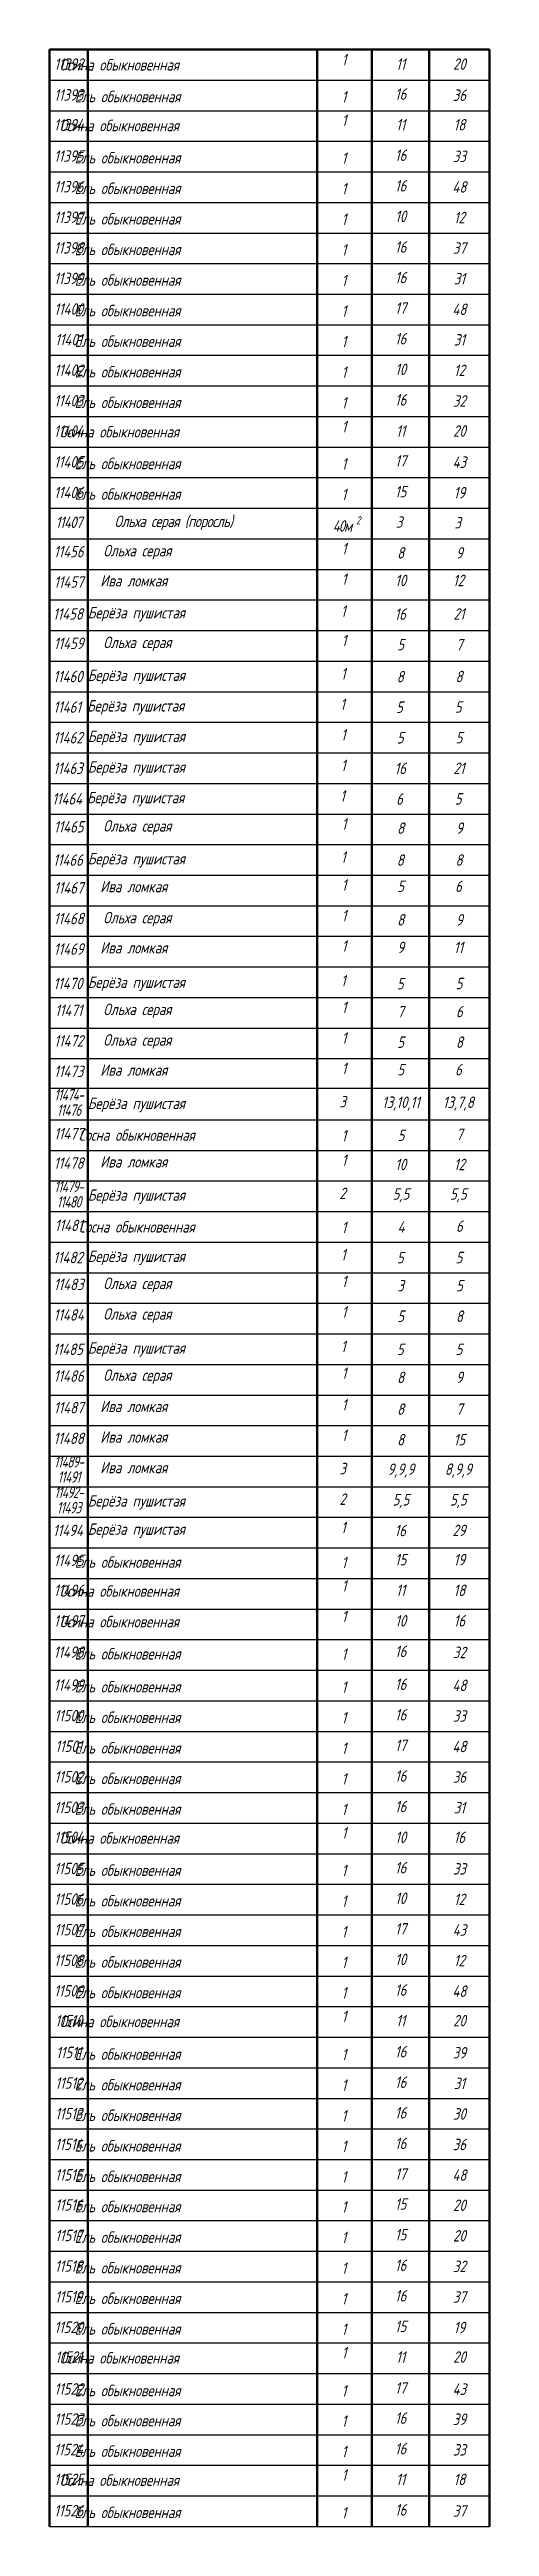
# Model space of a CAD drawing. Header units: metres. Extents: x -9960 to 1540, y -94232 to 62314.
# Drawn here: x -9960 to 1540, y -94232 to -29432 of the extents above; entities that cross this region are included whole.
import ezdxf

# ---------------------------------------------------------------- set-up
doc = ezdxf.new("R2010")
doc.units = ezdxf.units.M
for name, color, linetype, lineweight in [('Лиственные', 160, 'Continuous', 30), ('Поросль', 250, 'Continuous', 30), ('ТАБЛИЦА 50', 51, 'Continuous', 50), ('текст 300', 7, 'Continuous', 30), ('Хвойные', 80, 'Continuous', 30)]:
    doc.layers.add(name, color=color, linetype=linetype, lineweight=lineweight)
doc.layers.add('ТАБЛИЦА', color=7, linetype='Continuous', true_color=0x000000)
doc.styles.add('NF_VGP_3.0', font='cs_gost2304.shx', dxfattribs={"oblique": 15, "height": 300})

msp = doc.modelspace()

# ---------------------------------------------------------------- texts
at = {"layer": 'Лиственные', "lineweight": 30, "transparency": 33554687, "char_height": 300, "attachment_point": 5, "style": 'NF_VGP_3.0'}
for s, insert, width in [('\\pxqj;Осина обыкновенная', (-6836, -29832), 5716.81), ('\\pxqj;Осина обыкновенная', (-6836, -31420), 5716.81), ('\\pxqj;Осина обыкновенная', (-6836, -39432), 5716.81), ('Ольха серая', (-7664, -42583), 6349.98), ('Ива ломкая', (-7759, -43330), 6349.98), ('\\pxqj;Берёза пушистая', (-7092, -44205), 3736), ('Ольха серая', (-7664, -44983), 6349.98), ('\\pxqj;Берёза пушистая', (-7092, -45842), 3736), ('\\pxqj;Берёза пушистая', (-7112, -46642), 3736), ('\\pxqj;Берёза пушистая', (-7092, -47442), 3736), ('\\pxqj;Берёза пушистая', (-7092, -48242), 3736), ('\\pxqj;Берёза пушистая', (-7112, -49042), 3736), ('Ольха серая', (-7664, -49783), 6349.98), ('\\pxqj;Берёза пушистая', (-7092, -50642), 3736), ('Ива ломкая', (-7759, -51330), 6349.98), ('Ольха серая', (-7664, -52183), 6349.98), ('Ива ломкая', (-7759, -52930), 6349.98), ('\\pxqj;Берёза пушистая', (-7092, -53873), 3736), ('Ольха серая', (-7664, -54583), 6349.98), ('Ольха серая', (-7664, -55383), 6349.98), ('Ива ломкая', (-7759, -56130), 6349.98), ('\\pxqj;Берёза пушистая', (-7092, -57042), 3736), ('Ива ломкая', (-7759, -58530), 6349.98), ('\\pxqj;Берёза пушистая', (-7092, -59442), 3736), ('\\pxqj;Берёза пушистая', (-7092, -61042), 3736), ('Ольха серая', (-7664, -61752), 6349.98), ('Ольха серая', (-7664, -62552), 6349.98), ('\\pxqj;Берёза пушистая', (-7092, -63442), 3736), ('Ольха серая', (-7664, -64152), 6349.98), ('Ива ломкая', (-7759, -64930), 6349.98), ('Ива ломкая', (-7759, -65730), 6349.98), ('Ива ломкая', (-7759, -66530), 6349.98), ('\\pxqj;Берёза пушистая', (-7092, -67442), 3736), ('\\pxqj;Берёза пушистая', (-7092, -68181), 3736), ('\\pxqj;Осина обыкновенная', (-6836, -69760), 5716.81), ('\\pxqj;Осина обыкновенная', (-6836, -70560), 5716.81), ('\\pxqj;Осина обыкновенная', (-6836, -76221), 5716.81), ('\\pxqj;Осина обыкновенная', (-6836, -81021), 5716.81), ('\\pxqj;Осина обыкновенная', (-6836, -89821), 5716.81), ('\\pxqj;Осина обыкновенная', (-6836, -93021), 5716.81)]:
    msp.add_mtext(s, dxfattribs=dict(at, insert=insert, width=width))
at = {"layer": 'Лиственные', "color": 5, "char_height": 300, "attachment_point": 1, "style": 'NF_VGP_3.0'}
for s, insert, width in [('1', (-2322, -29548), 156.16), ('1', (-2322, -31136), 156.16), ('1', (-2322, -39148), 156.16), ('1', (-2322, -42342), 156.16), ('1', (-2322, -43138), 156.16), ('1', (-2342, -43973), 156.16), ('1', (-2322, -44742), 156.16), ('1', (-2342, -45610), 156.16), ('1', (-2363, -46410), 156.16), ('1', (-2342, -47210), 156.16), ('1', (-2342, -48010), 156.16), ('1', (-2363, -48810), 156.16), ('1', (-2322, -49542), 156.16), ('1', (-2342, -50410), 156.16), ('1', (-2322, -51138), 156.16), ('1', (-2322, -51942), 156.16), ('1', (-2322, -52738), 156.16), ('1', (-2342, -53641), 156.16), ('1', (-2322, -54342), 156.16), ('1', (-2322, -55142), 156.16), ('1', (-2322, -55938), 156.16), ('3', (-2382, -56806), 232.3), ('1', (-2322, -58338), 156.16), ('2', (-2382, -59206), 243.91), ('1', (-2342, -60810), 156.16), ('1', (-2322, -61511), 156.16), ('1', (-2322, -62311), 156.16), ('1', (-2342, -63210), 156.16), ('1', (-2322, -63911), 156.16), ('1', (-2322, -64738), 156.16), ('1', (-2322, -65538), 156.16), ('3', (-2382, -66406), 232.3), ('2', (-2382, -67206), 243.91), ('1', (-2342, -67949), 156.16), ('1', (-2322, -69476), 156.16), ('1', (-2322, -70276), 156.16), ('1', (-2322, -75937), 156.16), ('1', (-2322, -80737), 156.16), ('1', (-2322, -89537), 156.16), ('1', (-2322, -92737), 156.16)]:
    msp.add_mtext(s, dxfattribs=dict(at, insert=insert, width=width))
at = {"layer": 'Поросль', "color": 4, "lineweight": 30, "transparency": 33554687, "insert": (-6715, -41816), "char_height": 300, "width": 6766.72, "attachment_point": 5, "style": 'NF_VGP_3.0'}
msp.add_mtext('{\\T0.95;Ольха серая (поросль)}', dxfattribs=at)
at = {"layer": 'текст 300', "color": 7, "transparency": 33554687, "char_height": 300, "attachment_point": 5, "style": 'NF_VGP_3.0'}
for s, insert, width in [('{\\C256;11392}', (-9460, -29813), 1000), ('{\\C256;11393}', (-9460, -30620), 1000), ('{\\C256;11394}', (-9460, -31400), 1000), ('{\\C256;11395}', (-9460, -32220), 1000), ('{\\C256;11396}', (-9460, -33020), 1000), ('{\\C256;11397}', (-9460, -33820), 1000), ('{\\C256;11398}', (-9460, -34620), 1000), ('{\\C256;11399}', (-9460, -35420), 1000), ('{\\C256;11400}', (-9460, -36220), 1000), ('{\\C256;11401}', (-9460, -37020), 1000), ('{\\C256;11402}', (-9460, -37820), 1000), ('{\\C256;11403}', (-9460, -38620), 1000), ('{\\C256;11404}', (-9460, -39413), 1000), ('{\\C256;11405}', (-9460, -40220), 1000), ('{\\C256;11406}', (-9460, -41020), 1000), ('{\\T0.9;\\C256;11407}', (-9460, -41800), 1000), ('\\A1;{\\T0.8;\\C256;40м \\H0.7x;\\S2^ ;}', (-2204, -41845), 1427.54), ('{\\C256;11456}', (-9460, -42567), 1000), ('{\\C256;11457}', (-9460, -43364), 1000), ('{\\C256;11458}', (-9480, -44197), 1000), ('{\\C256;11459}', (-9460, -44967), 1000), ('{\\C256;11460}', (-9480, -45835), 1000), ('{\\C256;11461}', (-9501, -46635), 1000), ('{\\C256;11462}', (-9480, -47435), 1000), ('{\\C256;11463}', (-9480, -48235), 1000), ('{\\C256;11464}', (-9501, -49035), 1000), ('{\\C256;11465}', (-9460, -49767), 1000), ('{\\C256;11466}', (-9480, -50635), 1000), ('{\\C256;11467}', (-9460, -51364), 1000), ('{\\C256;11468}', (-9460, -52167), 1000), ('{\\C256;11469}', (-9460, -52964), 1000), ('{\\C256;11470}', (-9480, -53866), 1000), ('{\\C256;11471}', (-9460, -54567), 1000), ('{\\C256;11472}', (-9460, -55367), 1000), ('{\\C256;11473}', (-9460, -56164), 1000), ('{\\C256;11477}', (-9460, -57794), 1000), ('{\\C256;11478}', (-9460, -58564), 1000), ('{\\C256;11481}', (-9460, -60194), 1000), ('{\\C256;11482}', (-9480, -61035), 1000), ('{\\C256;11483}', (-9460, -61736), 1000), ('{\\C256;11484}', (-9460, -62536), 1000), ('{\\C256;11485}', (-9480, -63435), 1000), ('{\\C256;11486}', (-9460, -64136), 1000), ('{\\C256;11487}', (-9460, -64964), 1000), ('{\\C256;11488}', (-9460, -65764), 1000), ('{\\C256;11494}', (-9480, -68174), 1000), ('{\\C256;11495}', (-9460, -68959), 1000), ('{\\C256;11496}', (-9460, -69740), 1000), ('{\\C256;11497}', (-9460, -70540), 1000), ('{\\C256;11498}', (-9460, -71359), 1000), ('{\\C256;11499}', (-9460, -72220), 1000), ('{\\C256;11500}', (-9460, -73020), 1000), ('{\\C256;11501}', (-9460, -73820), 1000), ('{\\C256;11502}', (-9460, -74620), 1000), ('{\\C256;11503}', (-9460, -75420), 1000), ('{\\C256;11504}', (-9460, -76201), 1000), ('{\\C256;11505}', (-9460, -77020), 1000), ('{\\C256;11506}', (-9460, -77820), 1000), ('{\\C256;11507}', (-9460, -78620), 1000), ('{\\C256;11508}', (-9460, -79420), 1000), ('{\\C256;11509}', (-9460, -80220), 1000), ('{\\C256;11510}', (-9460, -81001), 1000), ('{\\C256;11511}', (-9460, -81833), 1000), ('{\\C256;11512}', (-9460, -82633), 1000), ('{\\C256;11513}', (-9460, -83433), 1000), ('{\\C256;11514}', (-9460, -84233), 1000), ('{\\C256;11515}', (-9460, -85033), 1000), ('{\\C256;11516}', (-9460, -85820), 1000), ('{\\C256;11517}', (-9460, -86620), 1000), ('{\\C256;11518}', (-9460, -87420), 1000), ('{\\C256;11519}', (-9460, -88220), 1000), ('{\\C256;11520}', (-9460, -89020), 1000), ('{\\C256;11521}', (-9460, -89801), 1000), ('{\\C256;11522}', (-9460, -90633), 1000), ('{\\C256;11523}', (-9460, -91420), 1000), ('{\\C256;11524}', (-9460, -92220), 1000), ('{\\C256;11525}', (-9460, -93001), 1000), ('{\\C256;11526}', (-9460, -93820), 1000)]:
    msp.add_mtext(s, dxfattribs=dict(at, insert=insert, width=width))
at = {"layer": 'текст 300', "transparency": 33554687, "char_height": 300, "attachment_point": 5, "style": 'NF_VGP_3.0'}
for s, insert, width in [('11', (-782, -29813), 1500), ('20', (754, -29813), 1572.46), ('16', (-782, -30597), 1500), ('36', (754, -30627), 1572.46), ('11', (-782, -31400), 1500), ('18', (754, -31400), 1572.46), ('16', (-782, -32197), 1500), ('33', (754, -32227), 1572.46), ('16', (-782, -32997), 1500), ('48', (754, -33027), 1572.46), ('10', (-782, -33797), 1500), ('12', (754, -33827), 1572.46), ('16', (-782, -34597), 1500), ('37', (754, -34627), 1572.46), ('16', (-782, -35397), 1500), ('31', (754, -35427), 1572.46), ('17', (-782, -36197), 1500), ('48', (754, -36227), 1572.46), ('16', (-782, -36997), 1500), ('31', (754, -37027), 1572.46), ('10', (-782, -37797), 1500), ('12', (754, -37827), 1572.46), ('16', (-782, -38597), 1500), ('32', (754, -38627), 1572.46), ('11', (-782, -39413), 1500), ('20', (754, -39413), 1572.46), ('17', (-782, -40197), 1500), ('43', (754, -40227), 1572.46), ('15', (-782, -40997), 1500), ('19', (754, -41027), 1572.46), ('3', (-821, -41795), 1427.54), ('3', (709, -41813), 1427.54), ('8', (-782, -42601), 1500), ('9', (754, -42601), 1572.46), ('10', (-782, -43322), 1500), ('12', (730, -43322), 1620), ('16', (-792, -44201), 1520.64), ('21', (744, -44197), 1551.82), ('5', (-782, -45001), 1500), ('7', (754, -45001), 1572.46), ('8', (-792, -45838), 1520.64), ('8', (744, -45835), 1551.82), ('5', (-813, -46638), 1520.64), ('5', (723, -46635), 1551.82), ('5', (-792, -47438), 1520.64), ('5', (744, -47435), 1551.82), ('16', (-792, -48238), 1520.64), ('21', (744, -48235), 1551.82), ('6', (-813, -49038), 1520.64), ('5', (723, -49035), 1551.82), ('8', (-782, -49801), 1500), ('9', (754, -49801), 1572.46), ('8', (-792, -50638), 1520.64), ('8', (744, -50635), 1551.82), ('5', (-782, -51322), 1500), ('6', (730, -51322), 1620), ('8', (-782, -52201), 1500), ('9', (754, -52201), 1572.46), ('9', (-782, -52922), 1500), ('11', (730, -52922), 1620), ('5', (-792, -53869), 1520.64), ('5', (744, -53866), 1551.82), ('7', (-782, -54601), 1500), ('6', (754, -54601), 1572.46), ('5', (-782, -55401), 1500), ('8', (754, -55401), 1572.46), ('5', (-782, -56122), 1500), ('6', (730, -56122), 1620), ('13,10,11', (-774, -57008), 1572.46), ('13,7,8', (726, -57008), 1572.46), ('7', (754, -57814), 1572.46), ('5', (-771, -57836), 1478.12), ('10', (-782, -58601), 1500), ('12', (754, -58601), 1572.46), ('5,5', (-774, -59408), 1572.46), ('5,5', (726, -59408), 1572.46), ('4', (-771, -60236), 1478.12), ('6', (754, -60214), 1572.46), ('5', (-792, -61038), 1520.64), ('5', (744, -61035), 1551.82), ('3', (-782, -61770), 1500), ('5', (754, -61770), 1572.46), ('5', (-782, -62570), 1500), ('8', (754, -62570), 1572.46), ('5', (-792, -63438), 1520.64), ('5', (744, -63435), 1551.82), ('8', (-782, -64170), 1500), ('9', (754, -64170), 1572.46), ('8', (-782, -65001), 1500), ('7', (754, -65001), 1572.46), ('8', (-782, -65801), 1500), ('15', (754, -65801), 1572.46), ('9,9,9', (-774, -66608), 1572.46), ('8,9,9', (726, -66608), 1572.46), ('5,5', (-774, -67408), 1572.46), ('5,5', (726, -67408), 1572.46), ('16', (-792, -68177), 1520.64), ('29', (744, -68174), 1551.82), ('15', (-782, -68937), 1500), ('19', (754, -68940), 1572.46), ('11', (-782, -69740), 1500), ('18', (754, -69740), 1572.46), ('10', (-782, -70540), 1500), ('16', (754, -70540), 1572.46), ('16', (-782, -71337), 1500), ('32', (754, -71367), 1572.46), ('16', (-782, -72198), 1500), ('48', (754, -72228), 1572.46), ('16', (-782, -72998), 1500), ('33', (754, -73028), 1572.46), ('17', (-782, -73798), 1500), ('48', (754, -73828), 1572.46), ('16', (-782, -74598), 1500), ('36', (754, -74628), 1572.46), ('16', (-782, -75398), 1500), ('31', (754, -75428), 1572.46), ('10', (-782, -76201), 1500), ('16', (754, -76201), 1572.46), ('16', (-782, -76998), 1500), ('33', (754, -77028), 1572.46), ('10', (-782, -77798), 1500), ('12', (754, -77828), 1572.46), ('17', (-782, -78598), 1500), ('43', (754, -78628), 1572.46), ('10', (-782, -79398), 1500), ('12', (754, -79428), 1572.46), ('16', (-782, -80198), 1500), ('48', (754, -80228), 1572.46), ('11', (-782, -81001), 1500), ('20', (754, -81001), 1572.46), ('16', (-782, -81810), 1500), ('39', (754, -81840), 1572.46), ('16', (-782, -82610), 1500), ('31', (754, -82640), 1572.46), ('16', (-782, -83410), 1500), ('30', (754, -83440), 1572.46), ('16', (-782, -84210), 1500), ('36', (754, -84240), 1572.46), ('17', (-782, -85010), 1500), ('48', (754, -85040), 1572.46), ('15', (-782, -85798), 1500), ('20', (754, -85828), 1572.46), ('15', (-782, -86598), 1500), ('20', (754, -86628), 1572.46), ('16', (-782, -87398), 1500), ('32', (754, -87428), 1572.46), ('16', (-782, -88198), 1500), ('37', (754, -88228), 1572.46), ('15', (-782, -88998), 1500), ('19', (754, -89028), 1572.46), ('11', (-782, -89801), 1500), ('20', (754, -89801), 1572.46), ('17', (-782, -90610), 1500), ('43', (754, -90640), 1572.46), ('16', (-782, -91398), 1500), ('39', (754, -91428), 1572.46), ('16', (-782, -92198), 1500), ('33', (754, -92228), 1572.46), ('11', (-782, -93001), 1500), ('18', (754, -93001), 1572.46), ('16', (-782, -93798), 1500), ('37', (754, -93828), 1572.46)]:
    msp.add_mtext(s, dxfattribs=dict(at, insert=insert, width=width))
at = {"layer": 'текст 300', "color": 7, "transparency": 33554687, "char_height": 300, "width": 1000, "attachment_point": 5, "line_spacing_factor": 0.8, "style": 'NF_VGP_3.0'}
for s, insert in [('{\\W0.9;\\T0.9;\\C256;11474-\\P11476}', (-9460, -56979)), ('{\\W0.9;\\T0.9;\\C256;11479-\\P11480}', (-9460, -59379)), ('{\\W0.9;\\T0.9;\\C256;11489-\\P11491}', (-9460, -66579)), ('{\\W0.9;\\T0.9;\\C256;11492-\\P11493}', (-9460, -67379))]:
    msp.add_mtext(s, dxfattribs=dict(at, insert=insert))
at = {"layer": 'Хвойные', "lineweight": 30, "transparency": 33554687, "char_height": 300, "width": 4584.55, "attachment_point": 5, "style": 'NF_VGP_3.0'}
for s, insert in [('\\pxqj;Ель обыкновенная', (-7012, -30662)), ('\\pxqj;Ель обыкновенная', (-7012, -32262)), ('\\pxqj;Ель обыкновенная', (-7012, -33062)), ('\\pxqj;Ель обыкновенная', (-7012, -33862)), ('\\pxqj;Ель обыкновенная', (-7012, -34662)), ('\\pxqj;Ель обыкновенная', (-7012, -35462)), ('\\pxqj;Ель обыкновенная', (-7012, -36262)), ('\\pxqj;Ель обыкновенная', (-7012, -37062)), ('\\pxqj;Ель обыкновенная', (-7012, -37862)), ('\\pxqj;Ель обыкновенная', (-7012, -38662)), ('\\pxqj;Ель обыкновенная', (-7012, -40262)), ('\\pxqj;Ель обыкновенная', (-7012, -41062)), ('\\pxqj;Сосна обыкновенная', (-6901, -57832)), ('\\pxqj;Сосна обыкновенная', (-6901, -60232)), ('\\pxqj;Ель обыкновенная', (-7012, -69002)), ('\\pxqj;Ель обыкновенная', (-7012, -71402)), ('\\pxqj;Ель обыкновенная', (-7013, -72263)), ('\\pxqj;Ель обыкновенная', (-7013, -73063)), ('\\pxqj;Ель обыкновенная', (-7013, -73863)), ('\\pxqj;Ель обыкновенная', (-7013, -74663)), ('\\pxqj;Ель обыкновенная', (-7013, -75463)), ('\\pxqj;Ель обыкновенная', (-7013, -77063)), ('\\pxqj;Ель обыкновенная', (-7013, -77863)), ('\\pxqj;Ель обыкновенная', (-7013, -78663)), ('\\pxqj;Ель обыкновенная', (-7013, -79463)), ('\\pxqj;Ель обыкновенная', (-7013, -80263)), ('\\pxqj;Ель обыкновенная', (-7013, -81875)), ('\\pxqj;Ель обыкновенная', (-7013, -82675)), ('\\pxqj;Ель обыкновенная', (-7013, -83475)), ('\\pxqj;Ель обыкновенная', (-7013, -84275)), ('\\pxqj;Ель обыкновенная', (-7013, -85075)), ('\\pxqj;Ель обыкновенная', (-7013, -85863)), ('\\pxqj;Ель обыкновенная', (-7013, -86663)), ('\\pxqj;Ель обыкновенная', (-7013, -87463)), ('\\pxqj;Ель обыкновенная', (-7013, -88263)), ('\\pxqj;Ель обыкновенная', (-7013, -89063)), ('\\pxqj;Ель обыкновенная', (-7013, -90675)), ('\\pxqj;Ель обыкновенная', (-7013, -91463)), ('\\pxqj;Ель обыкновенная', (-7013, -92263)), ('\\pxqj;Ель обыкновенная', (-7013, -93863))]:
    msp.add_mtext(s, dxfattribs=dict(at, insert=insert))
at = {"layer": 'Хвойные', "char_height": 300, "width": 156.16, "attachment_point": 1, "style": 'NF_VGP_3.0'}
for insert in [(-2325, -30521), (-2325, -32121), (-2325, -32921), (-2325, -33721), (-2325, -34521), (-2325, -35321), (-2325, -36121), (-2325, -36921), (-2325, -37721), (-2325, -38521), (-2325, -40121), (-2325, -40921), (-2325, -57696), (-2325, -60096), (-2325, -68861), (-2325, -71261), (-2325, -72122), (-2325, -72922), (-2325, -73722), (-2325, -74522), (-2325, -75322), (-2325, -76922), (-2325, -77722), (-2325, -78522), (-2325, -79322), (-2325, -80122), (-2325, -81735), (-2325, -82535), (-2325, -83335), (-2325, -84135), (-2325, -84935), (-2325, -85722), (-2325, -86522), (-2325, -87322), (-2325, -88122), (-2325, -88922), (-2325, -90535), (-2325, -91322), (-2325, -92122), (-2325, -93722)]:
    msp.add_mtext('1', dxfattribs=dict(at, insert=insert))

# ---------------------------------------------------------------- linework, layer by layer
at = {"layer": 'ТАБЛИЦА', "color": 0, "transparency": 33554687}
for points in [[(-9960, -29432), (1540, -29432)], [(-9960, -30232), (1540, -30232)], [(-9960, -31032), (1540, -31032)], [(-9960, -31832), (1540, -31832)], [(-9960, -32632), (1540, -32632)], [(-9960, -33432), (1540, -33432)], [(-9960, -34232), (1540, -34232)], [(-9960, -35032), (1540, -35032)], [(-9960, -35832), (1540, -35832)], [(-9960, -36632), (1540, -36632)], [(-9960, -37432), (1540, -37432)], [(-9960, -38232), (1540, -38232)], [(-9960, -39032), (1540, -39032)], [(-9960, -39832), (1540, -39832)], [(-9960, -40632), (1540, -40632)], [(-9960, -41432), (1540, -41432)], [(-9960, -42232), (1540, -42232)], [(-9960, -43032), (1540, -43032)], [(-9960, -43832), (1540, -43832)], [(-9960, -44632), (1540, -44632)], [(-9960, -45432), (1540, -45432)], [(-9960, -46232), (1540, -46232)], [(-9960, -47032), (1540, -47032)], [(-9960, -47832), (1540, -47832)], [(-9960, -48632), (1540, -48632)], [(-9960, -49432), (1540, -49432)], [(-9960, -50232), (1540, -50232)], [(-9960, -51032), (1540, -51032)], [(-9960, -51832), (1540, -51832)], [(-9960, -52632), (1540, -52632)], [(-9960, -53432), (1540, -53432)], [(-9960, -54232), (1540, -54232)], [(-9960, -55032), (1540, -55032)], [(-9960, -55832), (1540, -55832)], [(-9960, -56601), (1540, -56601)], [(-9960, -57432), (1540, -57432)], [(-9960, -58232), (1540, -58232)], [(-9960, -59032), (1540, -59032)], [(-9960, -59832), (1540, -59832)], [(-9960, -60632), (1540, -60632)], [(-9960, -61432), (1540, -61432)], [(-9960, -62232), (1540, -62232)], [(-9960, -63032), (1540, -63032)], [(-9960, -63832), (1540, -63832)], [(-9960, -64632), (1540, -64632)], [(-9960, -65432), (1540, -65432)], [(-9960, -66232), (1540, -66232)], [(-9960, -67032), (1540, -67032)], [(-9960, -67832), (1540, -67832)], [(-9960, -68632), (1540, -68632)], [(-9960, -69432), (1540, -69432)], [(-9960, -70232), (1540, -70232)], [(-9960, -71032), (1540, -71032)], [(-9960, -71832), (1540, -71832)], [(-9960, -72632), (1540, -72632)], [(-9960, -73432), (1540, -73432)], [(-9960, -74232), (1540, -74232)], [(-9960, -75032), (1540, -75032)], [(-9960, -75832), (1540, -75832)], [(-9960, -76632), (1540, -76632)], [(-9960, -77432), (1540, -77432)], [(-9960, -78232), (1540, -78232)], [(-9960, -79032), (1540, -79032)], [(-9960, -79832), (1540, -79832)], [(-9960, -80632), (1540, -80632)], [(-9960, -81432), (1540, -81432)], [(-9960, -82232), (1540, -82232)], [(-9960, -83032), (1540, -83032)], [(-9960, -83832), (1540, -83832)], [(-9960, -84632), (1540, -84632)], [(-9960, -85432), (1540, -85432)], [(-9960, -86232), (1540, -86232)], [(-9960, -87032), (1540, -87032)], [(-9960, -87832), (1540, -87832)], [(-9960, -88632), (1540, -88632)], [(-9960, -89432), (1540, -89432)], [(-9960, -90232), (1540, -90232)], [(-9960, -91032), (1540, -91032)], [(-9960, -91832), (1540, -91832)], [(-9960, -92632), (1540, -92632)], [(-9960, -93432), (1540, -93432)], [(-9960, -94232), (1540, -94232)]]:
    msp.add_lwpolyline(points, dxfattribs=at)
at = {"layer": 'ТАБЛИЦА 50', "color": 7, "transparency": 33554687}
for points in [[(-9960, -29432), (1540, -29432)], [(-9960, -71832), (-9960, -29432)], [(-8960, -71832), (-8960, -29432)], [(-2960, -71832), (-2960, -29432)], [(-2960, -71832), (-2960, -29432)], [(-1532, -71832), (-1532, -29432)], [(-1532, -71832), (-1532, -29432)], [(-32, -71832), (-32, -29432)], [(-32, -71832), (-32, -29432)], [(1540, -71832), (1540, -29432)], [(1540, -71832), (1540, -29432)], [(-9960, -94232), (-9960, -71832)], [(-8960, -94232), (-8960, -71832)], [(-2960, -94232), (-2960, -71832)], [(-2960, -94232), (-2960, -71832)], [(-1532, -94232), (-1532, -71832)], [(-1532, -94232), (-1532, -71832)], [(-32, -94232), (-32, -71832)], [(-32, -94232), (-32, -71832)], [(1540, -94232), (1540, -71832)], [(1540, -94232), (1540, -71832)]]:
    msp.add_lwpolyline(points, dxfattribs=at)

msp.set_redraw_order([(e.dxf.handle, doc.entitydb.next_handle()) for e in msp.query("TEXT MTEXT ATTDEF DIMENSION ARC_DIMENSION")])  # texts and dimensions are drawn at this point

doc.saveas('drawing.dxf')
